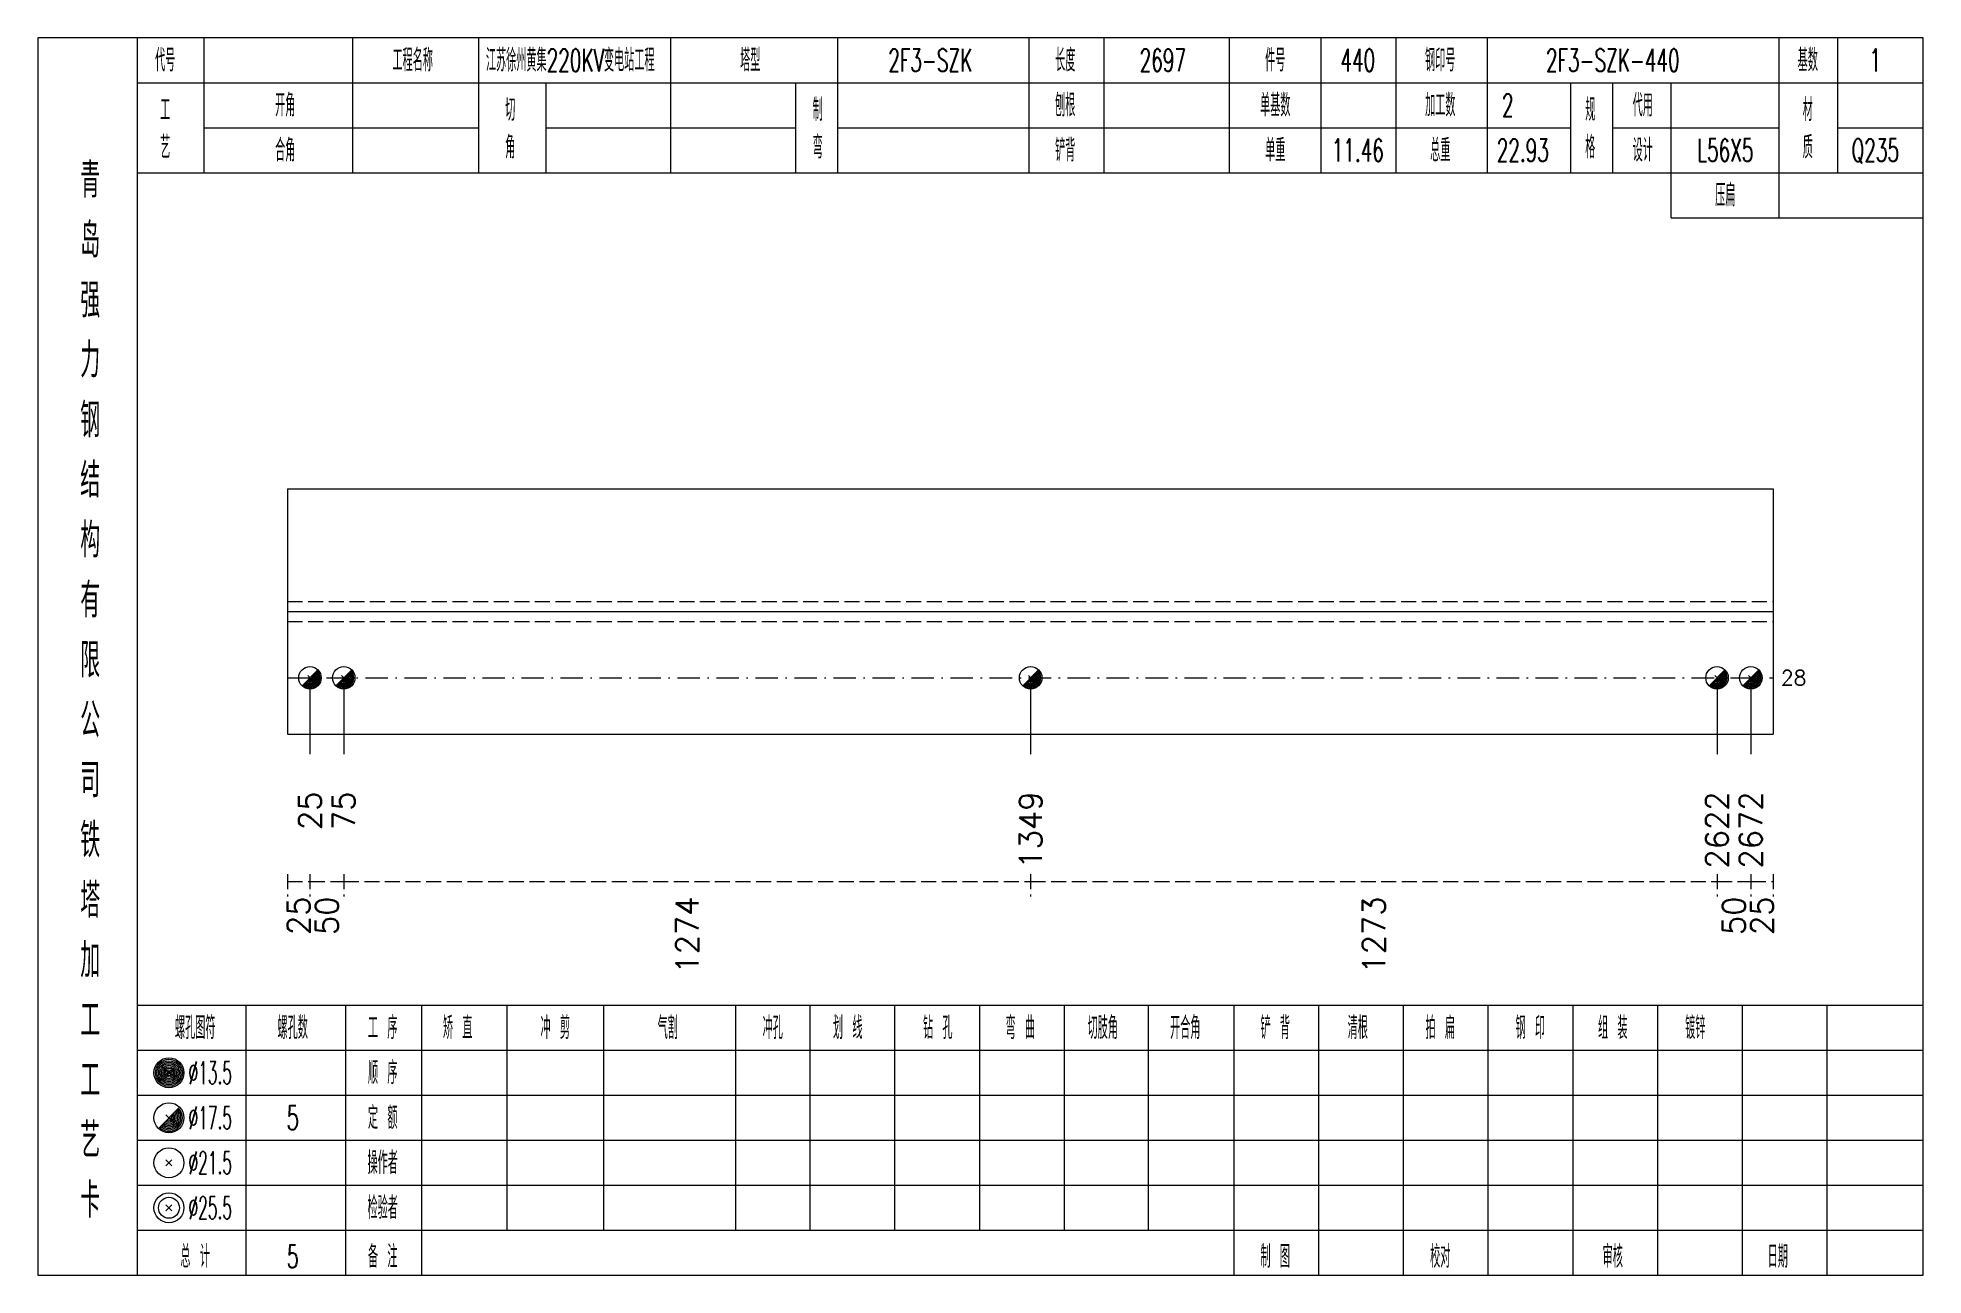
# Model space of a CAD drawing. Extents: x 0 to 4623, y -1159 to 4890.
# Drawn here: x 3425.4 to 3676.8, y 2700 to 2865 of the extents above; entities that cross this region are included whole.
import ezdxf
from ezdxf.enums import TextEntityAlignment as Align

# ---------------------------------------------------------------- set-up
doc = ezdxf.new("R2010")
doc.units = 0
doc.header["$MEASUREMENT"] = 0
doc.linetypes.add('一点画线', pattern=[5.2, 3, -1, 0.2, -1])
doc.linetypes.add('虚线', pattern=[2.75, 2, -0.75])
doc.layers.get('0').update_dxf_attribs({"linetype": 'CONTINUOUS', "lineweight": 25})
for name, color, linetype, lineweight in [('1', 7, 'CONTINUOUS', 25), ('4', 7, 'CONTINUOUS', 25), ('5', 7, 'CONTINUOUS', 25)]:
    doc.layers.add(name, color=color, linetype=linetype, lineweight=lineweight)
doc.styles.get("Standard").update_dxf_attribs({"font": 'simplex.shx', "width": 0.7, "height": 3, "bigfont": 'gbhzfs.shx'})

msp = doc.modelspace()

# ---------------------------------------------------------------- texts
at = {"color": 7, "linetype": 'Continuous', "lineweight": 13}
msp.add_text('28', height=2, dxfattribs=at).set_placement((3657.8, 2779.661), align=Align.MIDDLE_LEFT)
at = {"color": 8, "linetype": 'Continuous', "lineweight": 9}
for s, p in [('25', (3460.2, 2750.5)), ('50', (3463.95, 2750.5)), ('1274', (3511.993, 2750.5)), ('1273', (3603.543, 2750.5)), ('50', (3651.55, 2750.5)), ('25', (3655.3, 2750.5))]:
    msp.add_text(s, height=3, rotation=90, dxfattribs=at).set_placement(p, align=Align.MIDDLE_RIGHT)
at = {"layer": '1', "color": 7, "linetype": 'Continuous', "lineweight": 13}
for s, p in [('25', (3461.7, 2764.5)), ('75', (3466.2, 2764.5)), ('1349', (3557.787, 2764.5)), ('2622', (3649.3, 2764.5)), ('2672', (3653.8, 2764.5))]:
    msp.add_text(s, height=3, rotation=90, dxfattribs=at).set_placement(p, align=Align.MIDDLE_RIGHT)
at = {"layer": '4', "color": 1, "linetype": 'Continuous', "lineweight": 13}
for s, height, width, p in [('代号', 3, 0.6, (3442.4, 2862)), ('工程名称', 3, 0.6, (3475.4, 2862)), ('江苏徐州黄集220KV变电站工程', 3, 0.6, (3496.4, 2862)), ('塔型', 3, 0.6, (3520.4, 2862)), ('2F3-SZK', 3, 0.6, (3544.4, 2862)), ('长度', 3, 0.6, (3562.4, 2862)), ('2697', 3, 0.6, (3575.4, 2862)), ('件号', 3, 0.6, (3590.4, 2862)), ('440', 3, 0.6, (3601.4, 2862)), ('钢印号', 3, 0.6, (3612.4, 2862)), ('2F3-SZK-440', 3, 0.6, (3635.4, 2862)), ('基数', 3, 0.6, (3661.4, 2862)), ('1', 3, 0.6, (3670.4, 2862)), ('工', 3, 0.6, (3442.4, 2855.4)), ('开角', 3, 0.6, (3458.4, 2856)), ('切', 3, 0.6, (3488.4, 2855.4)), ('制', 3, 0.6, (3529.4, 2855.4)), ('刨根', 3, 0.6, (3562.4, 2856)), ('单基数', 3, 0.6, (3590.4, 2856)), ('加工数', 3, 0.6, (3612.4, 2856)), ('2', 3, 0.6, (3621.4, 2856)), ('规', 3, 0.6, (3632.4, 2855.4)), ('代用', 3, 0.6, (3639.4, 2856)), ('材', 3, 0.6, (3661.4, 2855.4)), ('艺', 3, 0.6, (3442.4, 2850.4)), ('合角', 3, 0.6, (3458.4, 2850)), ('角', 3, 0.6, (3488.4, 2850.4)), ('弯', 3, 0.6, (3529.4, 2850.4)), ('铲背', 3, 0.6, (3562.4, 2850)), ('单重', 3, 0.6, (3590.4, 2850)), ('11.46', 3, 0.6, (3601.4, 2850)), ('总重', 3, 0.6, (3612.4, 2850)), ('22.93', 3, 0.6, (3623.4, 2850)), ('格', 3, 0.6, (3632.4, 2850.4)), ('设计', 3, 0.6, (3639.4, 2850)), ('L56X5', 3, 0.6, (3650.4, 2850)), ('质', 3, 0.6, (3661.4, 2850.4)), ('Q235', 3, 0.6, (3670.4, 2850)), ('青', 4.6, 0.8, (3432.4, 2846)), ('压扁', 3, 0.6, (3650.4, 2844)), ('岛', 4.6, 0.8, (3432.4, 2838)), ('强', 4.6, 0.8, (3432.4, 2830)), ('力', 4.6, 0.8, (3432.4, 2822)), ('钢', 4.6, 0.8, (3432.4, 2814)), ('结', 4.6, 0.8, (3432.4, 2806)), ('构', 4.6, 0.8, (3432.4, 2798)), ('有', 4.6, 0.8, (3432.4, 2790)), ('限', 4.6, 0.8, (3432.4, 2782)), ('公', 4.6, 0.8, (3432.4, 2774)), ('司', 4.6, 0.8, (3432.4, 2766)), ('铁', 4.6, 0.8, (3432.4, 2758)), ('塔', 4.6, 0.8, (3432.4, 2750)), ('加', 4.6, 0.8, (3432.4, 2742)), ('工', 4.6, 0.8, (3432.4, 2734)), ('螺孔图符', 3, 0.6, (3446.4, 2733)), ('螺孔数', 3, 0.6, (3459.4, 2733)), ('工 序', 3, 0.6, (3471.4, 2733)), ('矫 直', 3, 0.6, (3481.4, 2733)), ('冲 剪', 3, 0.6, (3494.4, 2733)), ('气割', 3, 0.6, (3509.4, 2733)), ('冲孔', 3, 0.6, (3523.4, 2733)), ('划 线', 3, 0.6, (3533.4, 2733)), ('钻 孔', 3, 0.6, (3545.4, 2733)), ('弯 曲', 3, 0.6, (3556.4, 2733)), ('切肢角', 3, 0.6, (3567.4, 2733)), ('开合角', 3, 0.6, (3578.4, 2733)), ('铲 背', 3, 0.6, (3590.4, 2733)), ('清根', 3, 0.6, (3601.4, 2733)), ('拍 扁', 3, 0.6, (3612.4, 2733)), ('钢 印', 3, 0.6, (3624.4, 2733)), ('组 装', 3, 0.6, (3635.4, 2733)), ('镀锌', 3, 0.6, (3646.4, 2733)), ('工', 4.6, 0.8, (3432.4, 2726)), ('%%C13.5', 3, 0.5, (3448.4, 2727)), ('顺 序', 3, 0.6, (3471.4, 2727)), ('定 额', 3, 0.6, (3471.4, 2721)), ('艺', 4.6, 0.8, (3432.4, 2718)), ('%%C17.5', 3, 0.5, (3448.4, 2721)), ('5', 3.2, 0.6, (3459.4, 2721)), ('%%C21.5', 3, 0.5, (3448.4, 2715)), ('操作者', 3, 0.6, (3471.4, 2715)), ('卡', 4.6, 0.8, (3432.4, 2710)), ('%%C25.5', 3, 0.5, (3448.4, 2709)), ('检验者', 3, 0.6, (3471.4, 2709)), ('总 计', 3, 0.6, (3446.4, 2702.5)), ('5', 3, 0.6, (3459.4, 2702.5)), ('备 注', 3, 0.6, (3471.4, 2702.5)), ('制 图', 3, 0.6, (3590.4, 2702.5)), ('校对', 3, 0.6, (3612.4, 2702.5)), ('审核', 3, 0.6, (3635.4, 2702.5)), ('日期', 3, 0.6, (3657.4, 2702.5))]:
    msp.add_text(s, height=height, dxfattribs=dict(at, width=width)).set_placement(p, align=Align.MIDDLE_CENTER)

# ---------------------------------------------------------------- blocks, each defined once
blk = doc.blocks.new('孔17.5')
at = {"layer": '5', "color": 7, "linetype": 'Continuous', "lineweight": 13}
for p, q in [((-0.707, -0.707), (0.707, 0.707)), ((-0.2, 0.2), (0.2, -0.2))]:
    blk.add_line(p, q, dxfattribs=at)
blk.add_circle((0, 0), 1, dxfattribs=at)
for radius in [0.9, 0.8, 0.7, 0.6, 0.5, 0.4, 0.3, 0.2, 0.1]:
    blk.add_arc((0, 0), radius, 225, 45, dxfattribs=at)

# ---------------------------------------------------------------- linework, layer by layer
at = {"color": 7, "linetype": 'Continuous', "lineweight": 18}
for p, q in [((3458.7, 2804.839), (3458.7, 2772.161)), ((3458.7, 2804.839), (3656.8, 2804.839)), ((3656.8, 2804.839), (3656.8, 2772.161)), ((3458.7, 2788.5), (3656.8, 2788.5))]:
    msp.add_line(p, q, dxfattribs=at)
at = {"color": 1, "linetype": '虚线', "lineweight": 18}
for p, q in [((3458.7, 2789.839), (3656.8, 2789.839)), ((3458.7, 2787.161), (3656.8, 2787.161))]:
    msp.add_line(p, q, dxfattribs=at)
at = {"color": 3, "linetype": '一点画线', "lineweight": 13}
msp.add_line((3458.7, 2779.661), (3656.8, 2779.661), dxfattribs=at)
at = {"color": 7, "linetype": 'Continuous', "lineweight": 13}
for p, q in [((3461.7, 2779.661), (3461.7, 2769.5)), ((3466.2, 2779.661), (3466.2, 2769.5)), ((3557.787, 2779.661), (3557.787, 2769.5)), ((3649.3, 2779.661), (3649.3, 2769.5)), ((3653.8, 2779.661), (3653.8, 2769.5))]:
    msp.add_line(p, q, dxfattribs=at)
at = {"color": 8, "linetype": '虚线', "lineweight": 9}
for p, q in [((3458.7, 2753.5), (3458.7, 2750.5)), ((3461.7, 2753.5), (3461.7, 2750.5)), ((3461.7, 2753.5), (3461.7, 2750.5)), ((3466.2, 2753.5), (3466.2, 2750.5)), ((3466.2, 2753.5), (3466.2, 2750.5)), ((3557.787, 2753.5), (3557.787, 2750.5)), ((3557.787, 2753.5), (3557.787, 2750.5)), ((3649.3, 2753.5), (3649.3, 2750.5)), ((3649.3, 2753.5), (3649.3, 2750.5)), ((3653.8, 2753.5), (3653.8, 2750.5)), ((3653.8, 2753.5), (3653.8, 2750.5)), ((3656.8, 2753.5), (3656.8, 2750.5)), ((3458.7, 2752.5), (3461.7, 2752.5)), ((3461.7, 2752.5), (3466.2, 2752.5)), ((3466.2, 2752.5), (3557.787, 2752.5)), ((3557.787, 2752.5), (3649.3, 2752.5)), ((3649.3, 2752.5), (3653.8, 2752.5)), ((3653.8, 2752.5), (3656.8, 2752.5))]:
    msp.add_line(p, q, dxfattribs=at)
at = {"layer": '1', "color": 7, "linetype": 'Continuous', "lineweight": 18}
msp.add_line((3458.7, 2772.161), (3656.8, 2772.161), dxfattribs=at)
at = {"layer": '4', "color": 1, "linetype": 'Continuous', "lineweight": 18}
for p, q in [((3438.7, 2700), (3438.7, 2865)), ((3447.6, 2847), (3447.6, 2865)), ((3467.4, 2847), (3467.4, 2865)), ((3484.2, 2847), (3484.2, 2865)), ((3509.8, 2847), (3509.8, 2865)), ((3532.1, 2847), (3532.1, 2865)), ((3557.6, 2847), (3557.6, 2865)), ((3567.6, 2847), (3567.6, 2865)), ((3584.3, 2847), (3584.3, 2865)), ((3596.5, 2847), (3596.5, 2865)), ((3606.5, 2847), (3606.5, 2865)), ((3618.7, 2847), (3618.7, 2865)), ((3657.6, 2841), (3657.6, 2865)), ((3665.4, 2847), (3665.4, 2865)), ((3438.7, 2859), (3676.8, 2859)), ((3493.2, 2847), (3493.2, 2859)), ((3526.5, 2847), (3526.5, 2859)), ((3629.8, 2847), (3629.8, 2859)), ((3635.4, 2847), (3635.4, 2859)), ((3643.2, 2841), (3643.2, 2859)), ((3447.6, 2853), (3484.2, 2853)), ((3493.2, 2853), (3526.5, 2853)), ((3532.1, 2853), (3629.8, 2853)), ((3635.4, 2853), (3657.6, 2853)), ((3665.4, 2853), (3676.8, 2853)), ((3438.7, 2847), (3676.8, 2847)), ((3643.2, 2841), (3676.8, 2841)), ((3438.7, 2736), (3676.8, 2736)), ((3453.2, 2700), (3453.2, 2736)), ((3466.5, 2700), (3466.5, 2736)), ((3476.6, 2700), (3476.6, 2736)), ((3488, 2706), (3488, 2736)), ((3500.9, 2706), (3500.9, 2736)), ((3518.5, 2706), (3518.5, 2736)), ((3528.4, 2706), (3528.4, 2736)), ((3539.7, 2706), (3539.7, 2736)), ((3551, 2706), (3551, 2736)), ((3562.3, 2706), (3562.3, 2736)), ((3573.5, 2706), (3573.5, 2736)), ((3584.9, 2706), (3584.9, 2736)), ((3596.2, 2706), (3596.2, 2736)), ((3607.5, 2706), (3607.5, 2736)), ((3618.8, 2706), (3618.8, 2736)), ((3630.1, 2706), (3630.1, 2736)), ((3641.4, 2706), (3641.4, 2736)), ((3652.7, 2706), (3652.7, 2736)), ((3664, 2706), (3664, 2736)), ((3438.7, 2730), (3676.8, 2730)), ((3438.7, 2724), (3676.8, 2724)), ((3438.7, 2718), (3676.8, 2718)), ((3438.7, 2712), (3676.8, 2712)), ((3438.7, 2706), (3676.8, 2706)), ((3584.9, 2700), (3584.9, 2706)), ((3596.2, 2700), (3596.2, 2706)), ((3607.5, 2700), (3607.5, 2706)), ((3618.8, 2700), (3618.8, 2706)), ((3630.1, 2700), (3630.1, 2706)), ((3641.4, 2700), (3641.4, 2706)), ((3652.7, 2700), (3652.7, 2706)), ((3664, 2700), (3664, 2706))]:
    msp.add_line(p, q, dxfattribs=at)
at = {"layer": '4', "color": 7, "linetype": 'Continuous', "lineweight": 13}
for p, q in [((3442.7, 2726.8), (3443.1, 2727.2)), ((3443.1, 2726.8), (3442.7, 2727.2)), ((3441.486, 2719.586), (3444.314, 2722.414)), ((3442.5, 2721.4), (3443.3, 2720.6)), ((3442.5, 2714.6), (3443.3, 2715.4)), ((3442.5, 2715.4), (3443.3, 2714.6)), ((3442.5, 2708.6), (3443.3, 2709.4)), ((3442.5, 2709.4), (3443.3, 2708.6))]:
    msp.add_line(p, q, dxfattribs=at)
at = {"layer": '4', "color": 1, "linetype": 'Continuous', "lineweight": 18}
msp.add_lwpolyline([(3425.4, 2865), (3425.4, 2700), (3676.8, 2700), (3676.8, 2865)], close=True, dxfattribs=at)
at = {"layer": '4', "color": 7, "linetype": 'Continuous', "lineweight": 13}
for centre, radius in [((3442.9, 2727), 2), ((3442.9, 2727), 1.8), ((3442.9, 2727), 1.6), ((3442.9, 2727), 1.4), ((3442.9, 2727), 1.2), ((3442.9, 2727), 1), ((3442.9, 2727), 0.8), ((3442.9, 2727), 0.6), ((3442.9, 2727), 0.4), ((3442.9, 2727), 0.2), ((3442.9, 2721), 2), ((3442.9, 2715), 2), ((3442.9, 2709), 2), ((3442.9, 2709), 1.4)]:
    msp.add_circle(centre, radius, dxfattribs=at)
for radius in [1.8, 1.6, 1.4, 1.2, 1, 0.8, 0.6, 0.4, 0.2]:
    msp.add_arc((3442.9, 2721), radius, 225, 45, dxfattribs=at)

# ---------------------------------------------------------------- block references
at = {"layer": '1', "color": 7, "linetype": 'Continuous', "lineweight": 13, "xscale": 1.5, "yscale": 1.5, "zscale": 1.5}
for p in [(3461.7, 2779.661), (3466.2, 2779.661), (3557.787, 2779.661), (3649.3, 2779.661), (3653.8, 2779.661)]:
    msp.add_blockref('孔17.5', p, dxfattribs=at)

msp.set_redraw_order([(e.dxf.handle, doc.entitydb.next_handle()) for e in msp.query("TEXT MTEXT ATTDEF DIMENSION ARC_DIMENSION")])  # texts and dimensions are drawn at this point

doc.saveas('drawing.dxf')
